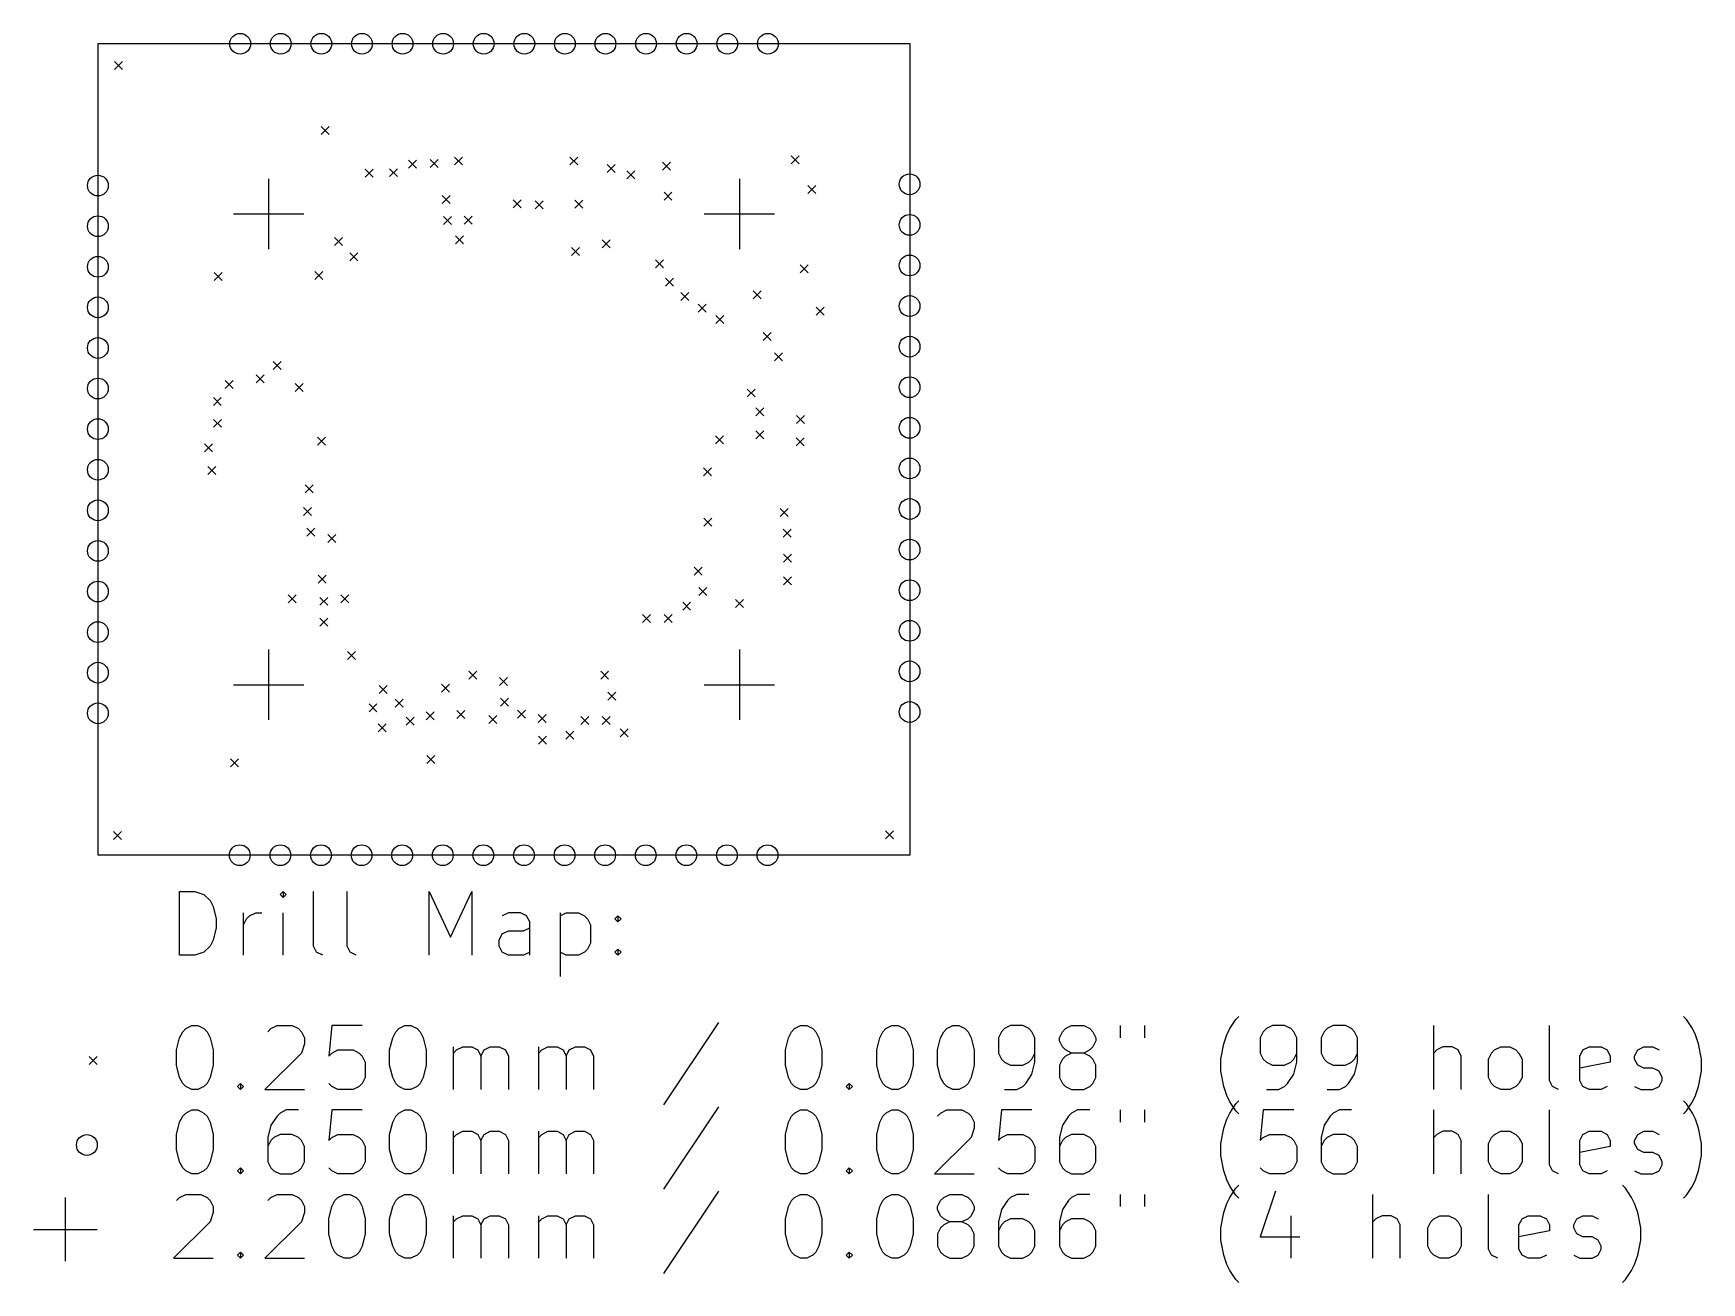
# Model space of a CAD drawing. Extents: x 4.76 to 6.82, y -4.71 to -3.17.
import ezdxf

# ---------------------------------------------------------------- set-up
doc = ezdxf.new("R2010")
doc.units = 0
doc.header["$MEASUREMENT"] = 0
doc.layers.add('BLACK', color=7, linetype='CONTINUOUS')

msp = doc.modelspace()

# ---------------------------------------------------------------- linework, layer by layer
at = {"layer": 'BLACK', "linetype": 'CONTINUOUS'}
for p, q in [((4.84, -4.18), (4.84, -3.18)), ((4.84, -3.18), (5.84, -3.18)), ((5.84, -3.18), (5.84, -4.18)), ((4.86025, -3.20238), (4.87009, -3.21222)), ((4.87009, -3.20238), (4.86025, -3.21222)), ((5.11489, -3.28226), (5.12473, -3.2921)), ((5.12473, -3.28226), (5.11489, -3.2921)), ((5.22227, -3.32389), (5.23211, -3.33373)), ((5.23211, -3.32389), (5.22227, -3.33373)), ((5.24908, -3.32308), (5.25892, -3.33292)), ((5.25892, -3.32308), (5.24908, -3.33292)), ((5.27908, -3.3199), (5.28892, -3.32974)), ((5.28892, -3.3199), (5.27908, -3.32974)), ((5.42108, -3.3199), (5.43092, -3.32974)), ((5.43092, -3.3199), (5.42108, -3.32974)), ((5.53529, -3.32625), (5.54513, -3.33609)), ((5.54513, -3.32625), (5.53529, -3.33609)), ((5.69377, -3.31839), (5.70361, -3.32823)), ((5.70361, -3.31839), (5.69377, -3.32823)), ((5.05, -3.34669), (5.05, -3.43331)), ((5.16908, -3.33508), (5.17892, -3.34492)), ((5.17892, -3.33508), (5.16908, -3.34492)), ((5.19879, -3.33426), (5.20864, -3.3441)), ((5.20864, -3.33426), (5.19879, -3.3441)), ((5.46708, -3.32908), (5.47692, -3.33892)), ((5.47692, -3.32908), (5.46708, -3.33892)), ((5.49146, -3.33709), (5.5013, -3.34693)), ((5.5013, -3.33709), (5.49146, -3.34693)), ((5.63, -3.34669), (5.63, -3.43331)), ((5.26389, -3.36739), (5.27373, -3.37724)), ((5.27373, -3.36739), (5.26389, -3.37724)), ((5.53708, -3.36308), (5.54692, -3.37292)), ((5.54692, -3.36308), (5.53708, -3.37292)), ((5.71426, -3.35508), (5.7241, -3.36492)), ((5.7241, -3.35508), (5.71426, -3.36492)), ((5.00669, -3.39), (5.09331, -3.39)), ((5.35139, -3.37277), (5.36123, -3.38261)), ((5.36123, -3.37277), (5.35139, -3.38261)), ((5.37841, -3.37379), (5.38825, -3.38363)), ((5.38825, -3.37379), (5.37841, -3.38363)), ((5.42708, -3.37308), (5.43692, -3.38292)), ((5.43692, -3.37308), (5.42708, -3.38292)), ((5.58669, -3.39), (5.67331, -3.39)), ((5.26544, -3.39301), (5.27528, -3.40286)), ((5.27528, -3.39301), (5.26544, -3.40286)), ((5.2911, -3.39294), (5.30094, -3.40278)), ((5.30094, -3.39294), (5.2911, -3.40278)), ((5.13108, -3.41908), (5.14092, -3.42892)), ((5.14092, -3.41908), (5.13108, -3.42892)), ((5.2804, -3.41708), (5.29024, -3.42692)), ((5.29024, -3.41708), (5.2804, -3.42692)), ((5.42314, -3.43118), (5.43298, -3.44102)), ((5.43298, -3.43118), (5.42314, -3.44102)), ((5.46108, -3.4219), (5.47092, -3.43174)), ((5.47092, -3.4219), (5.46108, -3.43174)), ((5.15028, -3.43795), (5.16012, -3.44779)), ((5.16012, -3.43795), (5.15028, -3.44779)), ((5.52679, -3.44655), (5.53663, -3.45639)), ((5.53663, -3.44655), (5.52679, -3.45639)), ((4.98308, -3.46224), (4.99292, -3.47208)), ((4.99292, -3.46224), (4.98308, -3.47208)), ((5.10708, -3.46108), (5.11692, -3.47092)), ((5.11692, -3.46108), (5.10708, -3.47092)), ((5.53908, -3.46908), (5.54892, -3.47892)), ((5.54892, -3.46908), (5.53908, -3.47892)), ((5.70477, -3.45277), (5.71461, -3.46261)), ((5.71461, -3.45277), (5.70477, -3.46261)), ((5.55772, -3.48684), (5.56757, -3.49668)), ((5.56757, -3.48684), (5.55772, -3.49668)), ((5.64677, -3.48477), (5.65661, -3.49461)), ((5.65661, -3.48477), (5.64677, -3.49461)), ((5.57908, -3.50108), (5.58892, -3.51092)), ((5.58892, -3.50108), (5.57908, -3.51092)), ((5.72456, -3.50498), (5.7344, -3.51483)), ((5.7344, -3.50498), (5.72456, -3.51483)), ((5.60108, -3.51508), (5.61092, -3.52492)), ((5.61092, -3.51508), (5.60108, -3.52492)), ((5.65908, -3.53608), (5.66892, -3.54592)), ((5.66892, -3.53608), (5.65908, -3.54592)), ((5.05577, -3.57177), (5.06561, -3.58161)), ((5.06561, -3.57177), (5.05577, -3.58161)), ((5.67308, -3.56108), (5.68292, -3.57092)), ((5.68292, -3.56108), (5.67308, -3.57092)), ((4.99667, -3.59523), (5.00651, -3.60507)), ((5.00651, -3.59523), (4.99667, -3.60507)), ((5.0349, -3.58808), (5.04474, -3.59792)), ((5.04474, -3.58808), (5.0349, -3.59792)), ((4.98197, -3.61626), (4.99181, -3.62611)), ((4.99181, -3.61626), (4.98197, -3.62611)), ((5.08277, -3.59877), (5.09261, -3.60861)), ((5.09261, -3.59877), (5.08277, -3.60861)), ((5.63953, -3.60567), (5.64937, -3.61551)), ((5.64937, -3.60567), (5.63953, -3.61551)), ((5.65014, -3.62904), (5.65998, -3.63888)), ((5.65998, -3.62904), (5.65014, -3.63888)), ((4.98212, -3.64304), (4.99196, -3.65288)), ((4.99196, -3.64304), (4.98212, -3.65288)), ((5.65014, -3.65708), (5.65998, -3.66692)), ((5.65998, -3.65708), (5.65014, -3.66692)), ((5.70044, -3.63848), (5.71028, -3.64832)), ((5.71028, -3.63848), (5.70044, -3.64832)), ((4.97108, -3.67308), (4.98092, -3.68292)), ((4.98092, -3.67308), (4.97108, -3.68292)), ((5.11027, -3.66508), (5.12012, -3.67492)), ((5.12012, -3.66508), (5.11027, -3.67492)), ((5.60051, -3.66337), (5.61036, -3.67322)), ((5.61036, -3.66337), (5.60051, -3.67322)), ((5.69977, -3.66577), (5.70961, -3.67561)), ((5.70961, -3.66577), (5.69977, -3.67561)), ((4.97508, -3.70108), (4.98492, -3.71092)), ((4.98492, -3.70108), (4.97508, -3.71092)), ((5.58586, -3.70274), (5.59571, -3.71259)), ((5.59571, -3.70274), (5.58586, -3.71259)), ((5.09508, -3.72378), (5.10492, -3.73362)), ((5.10492, -3.72378), (5.09508, -3.73362)), ((5.09286, -3.75176), (5.1027, -3.7616)), ((5.1027, -3.75176), (5.09286, -3.7616)), ((5.68035, -3.75297), (5.69019, -3.76281)), ((5.69019, -3.75297), (5.68035, -3.76281)), ((5.09708, -3.77708), (5.10692, -3.78692)), ((5.10692, -3.77708), (5.09708, -3.78692)), ((5.58608, -3.76495), (5.59592, -3.77479)), ((5.59592, -3.76495), (5.58608, -3.77479)), ((5.68375, -3.77841), (5.69359, -3.78825)), ((5.69359, -3.77841), (5.68375, -3.78825)), ((5.12308, -3.78508), (5.13292, -3.79492)), ((5.13292, -3.78508), (5.12308, -3.79492)), ((5.68426, -3.80908), (5.6941, -3.81892)), ((5.6941, -3.80908), (5.68426, -3.81892)), ((5.11108, -3.83508), (5.12092, -3.84492)), ((5.12092, -3.83508), (5.11108, -3.84492)), ((5.57413, -3.82511), (5.58398, -3.83495)), ((5.58398, -3.82511), (5.57413, -3.83495)), ((5.68426, -3.83708), (5.6941, -3.84692)), ((5.6941, -3.83708), (5.68426, -3.84692)), ((5.07426, -3.85908), (5.0841, -3.86892)), ((5.0841, -3.85908), (5.07426, -3.86892)), ((5.11305, -3.86229), (5.12289, -3.87213)), ((5.12289, -3.86229), (5.11305, -3.87213)), ((5.13908, -3.85908), (5.14892, -3.86892)), ((5.14892, -3.85908), (5.13908, -3.86892)), ((5.58008, -3.85008), (5.58992, -3.85992)), ((5.58992, -3.85008), (5.58008, -3.85992)), ((5.51065, -3.88327), (5.52049, -3.89311)), ((5.52049, -3.88327), (5.51065, -3.89311)), ((5.53727, -3.88327), (5.54711, -3.89311)), ((5.54711, -3.88327), (5.53727, -3.89311)), ((5.56008, -3.86808), (5.56992, -3.87792)), ((5.56992, -3.86808), (5.56008, -3.87792)), ((5.62508, -3.86508), (5.63492, -3.87492)), ((5.63492, -3.86508), (5.62508, -3.87492)), ((5.11333, -3.88795), (5.12317, -3.89779)), ((5.12317, -3.88795), (5.11333, -3.89779)), ((5.05, -3.92669), (5.05, -4.01331)), ((5.14708, -3.9289), (5.15692, -3.93874)), ((5.15692, -3.9289), (5.14708, -3.93874)), ((5.63, -3.92669), (5.63, -4.01331)), ((5.29684, -3.95307), (5.30668, -3.96291)), ((5.30668, -3.95307), (5.29684, -3.96291)), ((5.33448, -3.96095), (5.34432, -3.9708)), ((5.34432, -3.96095), (5.33448, -3.9708)), ((5.45908, -3.95308), (5.46892, -3.96292)), ((5.46892, -3.95308), (5.45908, -3.96292)), ((5.00669, -3.97), (5.09331, -3.97)), ((5.18608, -3.97108), (5.19592, -3.98092)), ((5.19592, -3.97108), (5.18608, -3.98092)), ((5.26303, -3.96908), (5.27287, -3.97892)), ((5.27287, -3.96908), (5.26303, -3.97892)), ((5.46808, -3.97908), (5.47792, -3.98892)), ((5.47792, -3.97908), (5.46808, -3.98892)), ((5.58669, -3.97), (5.67331, -3.97)), ((5.17371, -3.99357), (5.18355, -4.00341)), ((5.18355, -3.99357), (5.17371, -4.00341)), ((5.20612, -3.9879), (5.21596, -3.99774)), ((5.21596, -3.9879), (5.20612, -3.99774)), ((5.2442, -4.00338), (5.25404, -4.01322)), ((5.25404, -4.00338), (5.2442, -4.01322)), ((5.28185, -4.00166), (5.29169, -4.01151)), ((5.29169, -4.00166), (5.28185, -4.01151)), ((5.3356, -3.98659), (5.34544, -3.99644)), ((5.34544, -3.98659), (5.3356, -3.99644)), ((5.35665, -4.00128), (5.36649, -4.01112)), ((5.36649, -4.00128), (5.35665, -4.01112)), ((5.38226, -4.00655), (5.3921, -4.01639)), ((5.3921, -4.00655), (5.38226, -4.01639)), ((5.18508, -4.01826), (5.19492, -4.0281)), ((5.19492, -4.01826), (5.18508, -4.0281)), ((5.21937, -4.00988), (5.22922, -4.01972)), ((5.22922, -4.00988), (5.21937, -4.01972)), ((5.3215, -4.00804), (5.33134, -4.01788)), ((5.33134, -4.00804), (5.3215, -4.01788)), ((5.41631, -4.02723), (5.42615, -4.03707)), ((5.42615, -4.02723), (5.41631, -4.03707)), ((5.43446, -4.00908), (5.4443, -4.01892)), ((5.4443, -4.00908), (5.43446, -4.01892)), ((5.46108, -4.00908), (5.47092, -4.01892)), ((5.47092, -4.00908), (5.46108, -4.01892)), ((5.48308, -4.02408), (5.49292, -4.03392)), ((5.49292, -4.02408), (5.48308, -4.03392)), ((5.38246, -4.03326), (5.3923, -4.0431)), ((5.3923, -4.03326), (5.38246, -4.0431)), ((5.00308, -4.06108), (5.01292, -4.07092)), ((5.01292, -4.06108), (5.00308, -4.07092)), ((5.24508, -4.05708), (5.25492, -4.06692)), ((5.25492, -4.05708), (5.24508, -4.06692)), ((4.85886, -4.15059), (4.8687, -4.16043)), ((4.8687, -4.15059), (4.85886, -4.16043)), ((5.81004, -4.1498), (5.81988, -4.15965)), ((5.81988, -4.1498), (5.81004, -4.15965)), ((5.84, -4.18), (4.84, -4.18)), ((4.94044, -4.30322), (4.94044, -4.22448)), ((4.94044, -4.22448), (4.95919, -4.22448)), ((4.95919, -4.22448), (4.97044, -4.22823)), ((4.97044, -4.22823), (4.97794, -4.23573)), ((5.06792, -4.22448), (5.06418, -4.22823)), ((5.06418, -4.22823), (5.06792, -4.23198)), ((5.07167, -4.22823), (5.06792, -4.22448)), ((5.06792, -4.22448), (5.06792, -4.23198)), ((5.06792, -4.23198), (5.07167, -4.22823)), ((5.10542, -4.29197), (5.10542, -4.22448)), ((5.14666, -4.29197), (5.14666, -4.22448)), ((5.2479, -4.30322), (5.2479, -4.22448)), ((5.2479, -4.22448), (5.27415, -4.28072)), ((5.27415, -4.28072), (5.3004, -4.22448)), ((5.3004, -4.22448), (5.3004, -4.30322)), ((4.97794, -4.23573), (4.98169, -4.24323)), ((4.98169, -4.24323), (4.98543, -4.25822)), ((5.01918, -4.30322), (5.01918, -4.25073)), ((5.02668, -4.25448), (5.03418, -4.25073)), ((5.03418, -4.25073), (5.04168, -4.25073)), ((5.06792, -4.30322), (5.06792, -4.25073)), ((5.34539, -4.25073), (5.33789, -4.25448)), ((5.36039, -4.25073), (5.34539, -4.25073)), ((5.36789, -4.25448), (5.36039, -4.25073)), ((5.40913, -4.25073), (5.40913, -4.32947)), ((5.40913, -4.25448), (5.41663, -4.25073)), ((5.41663, -4.25073), (5.43163, -4.25073)), ((5.43163, -4.25073), (5.43913, -4.25448)), ((4.98543, -4.26947), (4.98169, -4.28447)), ((4.98543, -4.25822), (4.98543, -4.26947)), ((5.01918, -4.26572), (5.02293, -4.25822)), ((5.02293, -4.25822), (5.02668, -4.25448)), ((5.33789, -4.27697), (5.34539, -4.27322)), ((5.34539, -4.27322), (5.36414, -4.27322)), ((5.36414, -4.27322), (5.37164, -4.26947)), ((5.37164, -4.26197), (5.36789, -4.25448)), ((5.37164, -4.30322), (5.37164, -4.26197)), ((5.43913, -4.25448), (5.44288, -4.25822)), ((5.44288, -4.25822), (5.44663, -4.26572)), ((5.44663, -4.26572), (5.44663, -4.28822)), ((5.47662, -4.25822), (5.48037, -4.25448)), ((5.48037, -4.26197), (5.47662, -4.25822)), ((5.48037, -4.25448), (5.48412, -4.25822)), ((5.48037, -4.25448), (5.48037, -4.26197)), ((5.48412, -4.25822), (5.48037, -4.26197)), ((4.97794, -4.29197), (4.97044, -4.29947)), ((4.98169, -4.28447), (4.97794, -4.29197)), ((5.10917, -4.29947), (5.10542, -4.29197)), ((5.15041, -4.29947), (5.14666, -4.29197)), ((5.33414, -4.28447), (5.33789, -4.27697)), ((5.33414, -4.29197), (5.33414, -4.28447)), ((5.33789, -4.29947), (5.33414, -4.29197)), ((5.44663, -4.28822), (5.44288, -4.29572)), ((4.95919, -4.30322), (4.94044, -4.30322)), ((4.97044, -4.29947), (4.95919, -4.30322)), ((5.11667, -4.30322), (5.10917, -4.29947)), ((5.15791, -4.30322), (5.15041, -4.29947)), ((5.34539, -4.30322), (5.33789, -4.29947)), ((5.36414, -4.30322), (5.34539, -4.30322)), ((5.37164, -4.29947), (5.36414, -4.30322)), ((5.41663, -4.30322), (5.40913, -4.29947)), ((5.43163, -4.30322), (5.41663, -4.30322)), ((5.43913, -4.29947), (5.43163, -4.30322)), ((5.44288, -4.29572), (5.43913, -4.29947)), ((5.47662, -4.29947), (5.48037, -4.29572)), ((5.48037, -4.30322), (5.47662, -4.29947)), ((5.48037, -4.29572), (5.48412, -4.29947)), ((5.48037, -4.29572), (5.48037, -4.30322)), ((5.48412, -4.29947), (5.48037, -4.30322)), ((4.94044, -4.40483), (4.94419, -4.39733)), ((4.94419, -4.39733), (4.94794, -4.39358)), ((4.94794, -4.39358), (4.95544, -4.38983)), ((4.95544, -4.38983), (4.96294, -4.38983)), ((4.96294, -4.38983), (4.97044, -4.39358)), ((4.97044, -4.39358), (4.97419, -4.39733)), ((4.97419, -4.39733), (4.97794, -4.40483)), ((5.04918, -4.39733), (5.05293, -4.39358)), ((5.05293, -4.39358), (5.06043, -4.38983)), ((5.06043, -4.38983), (5.07917, -4.38983)), ((5.07917, -4.38983), (5.08667, -4.39358)), ((5.08667, -4.39358), (5.09042, -4.39733)), ((5.09042, -4.39733), (5.09417, -4.40483)), ((5.12792, -4.38983), (5.12417, -4.42733)), ((5.16541, -4.38983), (5.12792, -4.38983)), ((5.20291, -4.40483), (5.20666, -4.39733)), ((5.20666, -4.39733), (5.21041, -4.39358)), ((5.21041, -4.39358), (5.21791, -4.38983)), ((5.21791, -4.38983), (5.2254, -4.38983)), ((5.2254, -4.38983), (5.2329, -4.39358)), ((5.2329, -4.39358), (5.23665, -4.39733)), ((5.23665, -4.39733), (5.2404, -4.40483)), ((5.60411, -4.38608), (5.53662, -4.48732)), ((5.69035, -4.40483), (5.6941, -4.39733)), ((5.6941, -4.39733), (5.69785, -4.39358)), ((5.69785, -4.39358), (5.70534, -4.38983)), ((5.70534, -4.38983), (5.71284, -4.38983)), ((5.71284, -4.38983), (5.72034, -4.39358)), ((5.72034, -4.39358), (5.72409, -4.39733)), ((5.72409, -4.39733), (5.72784, -4.40483)), ((5.80283, -4.40483), (5.80658, -4.39733)), ((5.80658, -4.39733), (5.81033, -4.39358)), ((5.81033, -4.39358), (5.81783, -4.38983)), ((5.81783, -4.38983), (5.82533, -4.38983)), ((5.82533, -4.38983), (5.83283, -4.39358)), ((5.83283, -4.39358), (5.83658, -4.39733)), ((5.83658, -4.39733), (5.84033, -4.40483)), ((5.87782, -4.40483), (5.88157, -4.39733)), ((5.88157, -4.39733), (5.88532, -4.39358)), ((5.88532, -4.39358), (5.89282, -4.38983)), ((5.89282, -4.38983), (5.90032, -4.38983)), ((5.90032, -4.38983), (5.90782, -4.39358)), ((5.90782, -4.39358), (5.91157, -4.39733)), ((5.91157, -4.39733), (5.91532, -4.40483)), ((5.95281, -4.39733), (5.94906, -4.40483)), ((5.95656, -4.39358), (5.95281, -4.39733)), ((5.96406, -4.38983), (5.95656, -4.39358)), ((5.97906, -4.38983), (5.96406, -4.38983)), ((5.98656, -4.39358), (5.97906, -4.38983)), ((5.99031, -4.39733), (5.98656, -4.39358)), ((5.99406, -4.40483), (5.99031, -4.39733)), ((6.02406, -4.40483), (6.0278, -4.39733)), ((6.0278, -4.39733), (6.03155, -4.39358)), ((6.03155, -4.39358), (6.03905, -4.38983)), ((6.03905, -4.38983), (6.05405, -4.38983)), ((6.05405, -4.38983), (6.06155, -4.39358)), ((6.06155, -4.39358), (6.0653, -4.39733)), ((6.0653, -4.39733), (6.06905, -4.40483)), ((6.09905, -4.38983), (6.09905, -4.40483)), ((6.12904, -4.38983), (6.12904, -4.40483)), ((6.23028, -4.40108), (6.23403, -4.39358)), ((6.23403, -4.39358), (6.24153, -4.38233)), ((6.24153, -4.38233), (6.24528, -4.37858)), ((6.27527, -4.39733), (6.27152, -4.40483)), ((6.27902, -4.39358), (6.27527, -4.39733)), ((6.28652, -4.38983), (6.27902, -4.39358)), ((6.30152, -4.38983), (6.28652, -4.38983)), ((6.30902, -4.39358), (6.30152, -4.38983)), ((6.31277, -4.39733), (6.30902, -4.39358)), ((6.31652, -4.40483), (6.31277, -4.39733)), ((6.35026, -4.39733), (6.34651, -4.40483)), ((6.35401, -4.39358), (6.35026, -4.39733)), ((6.36151, -4.38983), (6.35401, -4.39358)), ((6.37651, -4.38983), (6.36151, -4.38983)), ((6.38401, -4.39358), (6.37651, -4.38983)), ((6.38776, -4.39733), (6.38401, -4.39358)), ((6.39151, -4.40483), (6.38776, -4.39733)), ((6.48525, -4.46857), (6.48525, -4.38983)), ((6.62773, -4.45732), (6.62773, -4.38983)), ((6.79646, -4.38233), (6.79271, -4.37858)), ((6.80396, -4.39358), (6.79646, -4.38233)), ((6.80771, -4.40108), (6.80396, -4.39358)), ((4.93669, -4.41983), (4.94044, -4.40483)), ((4.97794, -4.40483), (4.98169, -4.41983)), ((5.09417, -4.41233), (5.09042, -4.42358)), ((5.09417, -4.40483), (5.09417, -4.41233)), ((5.19916, -4.41983), (5.20291, -4.40483)), ((5.2404, -4.40483), (5.24415, -4.41983)), ((5.2779, -4.46857), (5.2779, -4.41608)), ((5.28165, -4.41983), (5.28915, -4.41608)), ((5.28915, -4.41608), (5.3004, -4.41608)), ((5.3004, -4.41608), (5.30789, -4.41983)), ((5.31539, -4.41983), (5.32289, -4.41608)), ((5.32289, -4.41608), (5.33414, -4.41608)), ((5.33414, -4.41608), (5.34164, -4.41983)), ((5.38289, -4.46857), (5.38289, -4.41608)), ((5.38663, -4.41983), (5.39413, -4.41608)), ((5.39413, -4.41608), (5.40538, -4.41608)), ((5.40538, -4.41608), (5.41288, -4.41983)), ((5.42038, -4.41983), (5.42788, -4.41608)), ((5.42788, -4.41608), (5.43913, -4.41608)), ((5.43913, -4.41608), (5.44663, -4.41983)), ((5.6866, -4.41983), (5.69035, -4.40483)), ((5.72784, -4.40483), (5.73159, -4.41983)), ((5.79908, -4.41983), (5.80283, -4.40483)), ((5.84033, -4.40483), (5.84408, -4.41983)), ((5.87407, -4.41983), (5.87782, -4.40483)), ((5.91532, -4.40483), (5.91907, -4.41983)), ((5.94906, -4.40483), (5.94906, -4.42358)), ((5.99406, -4.43483), (5.99406, -4.40483)), ((6.02406, -4.40858), (6.02406, -4.40483)), ((6.0278, -4.41608), (6.02406, -4.40858)), ((6.03155, -4.41983), (6.0278, -4.41608)), ((6.0653, -4.41608), (6.06155, -4.41983)), ((6.06905, -4.40858), (6.0653, -4.41608)), ((6.06905, -4.40483), (6.06905, -4.40858)), ((6.22278, -4.43108), (6.22653, -4.41233)), ((6.22653, -4.41233), (6.23028, -4.40108)), ((6.27152, -4.40483), (6.27152, -4.42358)), ((6.31652, -4.43483), (6.31652, -4.40483)), ((6.34651, -4.40483), (6.34651, -4.42358)), ((6.39151, -4.43483), (6.39151, -4.40483)), ((6.4965, -4.41608), (6.489, -4.41983)), ((6.50774, -4.41608), (6.4965, -4.41608)), ((6.51524, -4.41983), (6.50774, -4.41608)), ((6.56024, -4.41983), (6.56774, -4.41608)), ((6.56774, -4.41608), (6.57899, -4.41608)), ((6.57899, -4.41608), (6.58648, -4.41983)), ((6.66897, -4.41983), (6.67647, -4.41608)), ((6.67647, -4.41608), (6.69147, -4.41608)), ((6.69147, -4.41608), (6.69897, -4.41983)), ((6.73647, -4.41983), (6.74397, -4.41608)), ((6.74397, -4.41608), (6.75521, -4.41608)), ((6.75521, -4.41608), (6.76271, -4.41983)), ((6.81146, -4.41233), (6.80771, -4.40108)), ((6.81521, -4.43108), (6.81146, -4.41233)), ((4.82917, -4.42803), (4.83902, -4.43787)), ((4.83902, -4.42803), (4.82917, -4.43787)), ((4.93669, -4.43858), (4.93669, -4.41983)), ((4.94044, -4.45358), (4.93669, -4.43858)), ((4.98169, -4.43858), (4.97794, -4.45358)), ((4.98169, -4.41983), (4.98169, -4.43858)), ((5.09042, -4.42358), (5.04543, -4.46857)), ((5.12417, -4.42733), (5.12792, -4.42358)), ((5.12792, -4.42358), (5.13542, -4.41983)), ((5.13542, -4.41983), (5.15416, -4.41983)), ((5.15416, -4.41983), (5.16166, -4.42358)), ((5.16166, -4.42358), (5.16541, -4.42733)), ((5.16541, -4.42733), (5.16916, -4.43483)), ((5.16916, -4.43483), (5.16916, -4.45358)), ((5.19916, -4.43858), (5.19916, -4.41983)), ((5.20291, -4.45358), (5.19916, -4.43858)), ((5.24415, -4.43858), (5.2404, -4.45358)), ((5.24415, -4.41983), (5.24415, -4.43858)), ((5.2779, -4.42358), (5.28165, -4.41983)), ((5.30789, -4.41983), (5.31164, -4.42733)), ((5.31164, -4.42733), (5.31539, -4.41983)), ((5.31164, -4.42733), (5.31164, -4.46857)), ((5.34164, -4.41983), (5.34539, -4.42733)), ((5.34539, -4.42733), (5.34539, -4.46857)), ((5.38289, -4.42358), (5.38663, -4.41983)), ((5.41288, -4.41983), (5.41663, -4.42733)), ((5.41663, -4.42733), (5.42038, -4.41983)), ((5.41663, -4.42733), (5.41663, -4.46857)), ((5.44663, -4.41983), (5.45038, -4.42733)), ((5.45038, -4.42733), (5.45038, -4.46857)), ((5.6866, -4.43858), (5.6866, -4.41983)), ((5.69035, -4.45358), (5.6866, -4.43858)), ((5.73159, -4.43858), (5.72784, -4.45358)), ((5.73159, -4.41983), (5.73159, -4.43858)), ((5.79908, -4.43858), (5.79908, -4.41983)), ((5.80283, -4.45358), (5.79908, -4.43858)), ((5.84408, -4.43858), (5.84033, -4.45358)), ((5.84408, -4.41983), (5.84408, -4.43858)), ((5.87407, -4.43858), (5.87407, -4.41983)), ((5.87782, -4.45358), (5.87407, -4.43858)), ((5.91907, -4.43858), (5.91532, -4.45358)), ((5.91907, -4.41983), (5.91907, -4.43858)), ((5.94906, -4.42358), (5.95281, -4.43108)), ((5.95281, -4.43108), (5.95656, -4.43483)), ((5.95656, -4.43483), (5.96406, -4.43858)), ((5.96406, -4.43858), (5.97906, -4.43858)), ((5.97906, -4.43858), (5.98656, -4.43483)), ((5.98656, -4.43483), (5.99031, -4.43108)), ((5.99031, -4.43108), (5.99406, -4.42358)), ((5.99031, -4.44983), (5.99406, -4.43483)), ((6.0278, -4.43108), (6.02406, -4.43858)), ((6.02406, -4.43858), (6.02406, -4.45358)), ((6.03155, -4.42733), (6.0278, -4.43108)), ((6.03905, -4.42358), (6.03155, -4.41983)), ((6.03905, -4.42358), (6.03155, -4.42733)), ((6.05405, -4.42358), (6.03905, -4.42358)), ((6.06155, -4.41983), (6.05405, -4.42358)), ((6.06155, -4.42733), (6.05405, -4.42358)), ((6.0653, -4.43108), (6.06155, -4.42733)), ((6.06905, -4.43858), (6.0653, -4.43108)), ((6.06905, -4.45358), (6.06905, -4.43858)), ((6.22278, -4.44608), (6.22278, -4.43108)), ((6.27152, -4.42358), (6.27527, -4.43108)), ((6.27527, -4.43108), (6.27902, -4.43483)), ((6.27902, -4.43483), (6.28652, -4.43858)), ((6.28652, -4.43858), (6.30152, -4.43858)), ((6.30152, -4.43858), (6.30902, -4.43483)), ((6.30902, -4.43483), (6.31277, -4.43108)), ((6.31277, -4.43108), (6.31652, -4.42358)), ((6.31277, -4.44983), (6.31652, -4.43483)), ((6.34651, -4.42358), (6.35026, -4.43108)), ((6.35026, -4.43108), (6.35401, -4.43483)), ((6.35401, -4.43483), (6.36151, -4.43858)), ((6.36151, -4.43858), (6.37651, -4.43858)), ((6.37651, -4.43858), (6.38401, -4.43483)), ((6.38401, -4.43483), (6.38776, -4.43108)), ((6.38776, -4.43108), (6.39151, -4.42358)), ((6.38776, -4.44983), (6.39151, -4.43483)), ((6.489, -4.41983), (6.48525, -4.42358)), ((6.51899, -4.42733), (6.51524, -4.41983)), ((6.51899, -4.46857), (6.51899, -4.42733)), ((6.55274, -4.43108), (6.55649, -4.42358)), ((6.55274, -4.45358), (6.55274, -4.43108)), ((6.55649, -4.42358), (6.56024, -4.41983)), ((6.58648, -4.41983), (6.59023, -4.42358)), ((6.59023, -4.42358), (6.59398, -4.43108)), ((6.59398, -4.43108), (6.59398, -4.45358)), ((6.66522, -4.42733), (6.66897, -4.41983)), ((6.66522, -4.45732), (6.66522, -4.42733)), ((6.70272, -4.43483), (6.66522, -4.44233)), ((6.69897, -4.41983), (6.70272, -4.42733)), ((6.70272, -4.42733), (6.70272, -4.43483)), ((6.73272, -4.42733), (6.73647, -4.41983)), ((6.73272, -4.43108), (6.73272, -4.42733)), ((6.73647, -4.43858), (6.73272, -4.43108)), ((6.74397, -4.44233), (6.73647, -4.43858)), ((6.81521, -4.44608), (6.81521, -4.43108)), ((4.94419, -4.46107), (4.94044, -4.45358)), ((4.97794, -4.45358), (4.97419, -4.46107)), ((5.16916, -4.45358), (5.16541, -4.46107)), ((5.20666, -4.46107), (5.20291, -4.45358)), ((5.2404, -4.45358), (5.23665, -4.46107)), ((5.6941, -4.46107), (5.69035, -4.45358)), ((5.72784, -4.45358), (5.72409, -4.46107)), ((5.80658, -4.46107), (5.80283, -4.45358)), ((5.84033, -4.45358), (5.83658, -4.46107)), ((5.88157, -4.46107), (5.87782, -4.45358)), ((5.91532, -4.45358), (5.91157, -4.46107)), ((5.98281, -4.46107), (5.99031, -4.44983)), ((6.02406, -4.45358), (6.0278, -4.46107)), ((6.0653, -4.46107), (6.06905, -4.45358)), ((6.22653, -4.46482), (6.22278, -4.44608)), ((6.30527, -4.46107), (6.31277, -4.44983)), ((6.38026, -4.46107), (6.38776, -4.44983)), ((6.55649, -4.46107), (6.55274, -4.45358)), ((6.59398, -4.45358), (6.59023, -4.46107)), ((6.63148, -4.46482), (6.62773, -4.45732)), ((6.66897, -4.46482), (6.66522, -4.45732)), ((6.75521, -4.44233), (6.74397, -4.44233)), ((6.76271, -4.44608), (6.75521, -4.44233)), ((6.76646, -4.45358), (6.76271, -4.44608)), ((6.76271, -4.46482), (6.76646, -4.45732)), ((6.76646, -4.45732), (6.76646, -4.45358)), ((6.81146, -4.46482), (6.81521, -4.44608)), ((4.94794, -4.46482), (4.94419, -4.46107)), ((4.95544, -4.46857), (4.94794, -4.46482)), ((4.96294, -4.46857), (4.95544, -4.46857)), ((4.97044, -4.46482), (4.96294, -4.46857)), ((4.97419, -4.46107), (4.97044, -4.46482)), ((5.01168, -4.46482), (5.01543, -4.46107)), ((5.01543, -4.46857), (5.01168, -4.46482)), ((5.01543, -4.46107), (5.01918, -4.46482)), ((5.01543, -4.46107), (5.01543, -4.46857)), ((5.01918, -4.46482), (5.01543, -4.46857)), ((5.04543, -4.46857), (5.09417, -4.46857)), ((5.12792, -4.46482), (5.12417, -4.46107)), ((5.13542, -4.46857), (5.12792, -4.46482)), ((5.15416, -4.46857), (5.13542, -4.46857)), ((5.16166, -4.46482), (5.15416, -4.46857)), ((5.16541, -4.46107), (5.16166, -4.46482)), ((5.21041, -4.46482), (5.20666, -4.46107)), ((5.21791, -4.46857), (5.21041, -4.46482)), ((5.2254, -4.46857), (5.21791, -4.46857)), ((5.2329, -4.46482), (5.2254, -4.46857)), ((5.23665, -4.46107), (5.2329, -4.46482)), ((5.69785, -4.46482), (5.6941, -4.46107)), ((5.70534, -4.46857), (5.69785, -4.46482)), ((5.71284, -4.46857), (5.70534, -4.46857)), ((5.72034, -4.46482), (5.71284, -4.46857)), ((5.72409, -4.46107), (5.72034, -4.46482)), ((5.76159, -4.46482), (5.76534, -4.46107)), ((5.76534, -4.46857), (5.76159, -4.46482)), ((5.76534, -4.46107), (5.76909, -4.46482)), ((5.76534, -4.46107), (5.76534, -4.46857)), ((5.76909, -4.46482), (5.76534, -4.46857)), ((5.81033, -4.46482), (5.80658, -4.46107)), ((5.81783, -4.46857), (5.81033, -4.46482)), ((5.82533, -4.46857), (5.81783, -4.46857)), ((5.83283, -4.46482), (5.82533, -4.46857)), ((5.83658, -4.46107), (5.83283, -4.46482)), ((5.88532, -4.46482), (5.88157, -4.46107)), ((5.89282, -4.46857), (5.88532, -4.46482)), ((5.90032, -4.46857), (5.89282, -4.46857)), ((5.90782, -4.46482), (5.90032, -4.46857)), ((5.91157, -4.46107), (5.90782, -4.46482)), ((5.95656, -4.46857), (5.97156, -4.46857)), ((5.97156, -4.46857), (5.97906, -4.46482)), ((5.97906, -4.46482), (5.98281, -4.46107)), ((6.0278, -4.46107), (6.03155, -4.46482)), ((6.03155, -4.46482), (6.03905, -4.46857)), ((6.03905, -4.46857), (6.05405, -4.46857)), ((6.05405, -4.46857), (6.06155, -4.46482)), ((6.06155, -4.46482), (6.0653, -4.46107)), ((6.23028, -4.47607), (6.22653, -4.46482)), ((6.23403, -4.48357), (6.23028, -4.47607)), ((6.27902, -4.46857), (6.29402, -4.46857)), ((6.29402, -4.46857), (6.30152, -4.46482)), ((6.30152, -4.46482), (6.30527, -4.46107)), ((6.35401, -4.46857), (6.36901, -4.46857)), ((6.36901, -4.46857), (6.37651, -4.46482)), ((6.37651, -4.46482), (6.38026, -4.46107)), ((6.56024, -4.46482), (6.55649, -4.46107)), ((6.56774, -4.46857), (6.56024, -4.46482)), ((6.57899, -4.46857), (6.56774, -4.46857)), ((6.58648, -4.46482), (6.57899, -4.46857)), ((6.59023, -4.46107), (6.58648, -4.46482)), ((6.63898, -4.46857), (6.63148, -4.46482)), ((6.67647, -4.46857), (6.66897, -4.46482)), ((6.69147, -4.46857), (6.67647, -4.46857)), ((6.69897, -4.46482), (6.69147, -4.46857)), ((6.73272, -4.46482), (6.74022, -4.46857)), ((6.74022, -4.46857), (6.75521, -4.46857)), ((6.75521, -4.46857), (6.76271, -4.46482)), ((6.80396, -4.48357), (6.80771, -4.47607)), ((6.80771, -4.47607), (6.81146, -4.46482)), ((4.94419, -4.50127), (4.94794, -4.49752)), ((4.94794, -4.49752), (4.95544, -4.49377)), ((4.95544, -4.49377), (4.96294, -4.49377)), ((4.96294, -4.49377), (4.97044, -4.49752)), ((4.97044, -4.49752), (4.97419, -4.50127)), ((5.06418, -4.49752), (5.06043, -4.50127)), ((5.07167, -4.49377), (5.06418, -4.49752)), ((5.08667, -4.49377), (5.07167, -4.49377)), ((5.12792, -4.49377), (5.12417, -4.53127)), ((5.16541, -4.49377), (5.12792, -4.49377)), ((5.20666, -4.50127), (5.21041, -4.49752)), ((5.21041, -4.49752), (5.21791, -4.49377)), ((5.21791, -4.49377), (5.2254, -4.49377)), ((5.2254, -4.49377), (5.2329, -4.49752)), ((5.2329, -4.49752), (5.23665, -4.50127)), ((5.60411, -4.49002), (5.53662, -4.59126)), ((5.6941, -4.50127), (5.69785, -4.49752)), ((5.69785, -4.49752), (5.70534, -4.49377)), ((5.70534, -4.49377), (5.71284, -4.49377)), ((5.71284, -4.49377), (5.72034, -4.49752)), ((5.72034, -4.49752), (5.72409, -4.50127)), ((5.80658, -4.50127), (5.81033, -4.49752)), ((5.81033, -4.49752), (5.81783, -4.49377)), ((5.81783, -4.49377), (5.82533, -4.49377)), ((5.82533, -4.49377), (5.83283, -4.49752)), ((5.83283, -4.49752), (5.83658, -4.50127)), ((5.87407, -4.50127), (5.87782, -4.49752)), ((5.87782, -4.49752), (5.88532, -4.49377)), ((5.88532, -4.49377), (5.90407, -4.49377)), ((5.90407, -4.49377), (5.91157, -4.49752)), ((5.91157, -4.49752), (5.91532, -4.50127)), ((5.95281, -4.49377), (5.94906, -4.53127)), ((5.99031, -4.49377), (5.95281, -4.49377)), ((6.03905, -4.49752), (6.0353, -4.50127)), ((6.04655, -4.49377), (6.03905, -4.49752)), ((6.06155, -4.49377), (6.04655, -4.49377)), ((6.09905, -4.49377), (6.09905, -4.50877)), ((6.12904, -4.49377), (6.12904, -4.50877)), ((6.23028, -4.50502), (6.23403, -4.49752)), ((6.24153, -4.49482), (6.23403, -4.48357)), ((6.23403, -4.49752), (6.24153, -4.48627)), ((6.24153, -4.48627), (6.24528, -4.48252)), ((6.24528, -4.49857), (6.24153, -4.49482)), ((6.27527, -4.49377), (6.27152, -4.53127)), ((6.31277, -4.49377), (6.27527, -4.49377)), ((6.36151, -4.49752), (6.35776, -4.50127)), ((6.36901, -4.49377), (6.36151, -4.49752)), ((6.38401, -4.49377), (6.36901, -4.49377)), ((6.48525, -4.57251), (6.48525, -4.49377)), ((6.62773, -4.56126), (6.62773, -4.49377)), ((6.79646, -4.48627), (6.79271, -4.48252)), ((6.79271, -4.49857), (6.79646, -4.49482)), ((6.79646, -4.49482), (6.80396, -4.48357)), ((6.80396, -4.49752), (6.79646, -4.48627)), ((6.80771, -4.50502), (6.80396, -4.49752)), ((4.93669, -4.52377), (4.94044, -4.50877)), ((4.94044, -4.50877), (4.94419, -4.50127)), ((4.97419, -4.50127), (4.97794, -4.50877)), ((4.97794, -4.50877), (4.98169, -4.52377)), ((5.05293, -4.51252), (5.04918, -4.52752)), ((5.06043, -4.50127), (5.05293, -4.51252)), ((5.19916, -4.52377), (5.20291, -4.50877)), ((5.20291, -4.50877), (5.20666, -4.50127)), ((5.23665, -4.50127), (5.2404, -4.50877)), ((5.2404, -4.50877), (5.24415, -4.52377)), ((5.2779, -4.57251), (5.2779, -4.52002)), ((5.28165, -4.52377), (5.28915, -4.52002)), ((5.28915, -4.52002), (5.3004, -4.52002)), ((5.3004, -4.52002), (5.30789, -4.52377)), ((5.31539, -4.52377), (5.32289, -4.52002)), ((5.32289, -4.52002), (5.33414, -4.52002)), ((5.33414, -4.52002), (5.34164, -4.52377)), ((5.38289, -4.57251), (5.38289, -4.52002)), ((5.38663, -4.52377), (5.39413, -4.52002)), ((5.39413, -4.52002), (5.40538, -4.52002)), ((5.40538, -4.52002), (5.41288, -4.52377)), ((5.42038, -4.52377), (5.42788, -4.52002)), ((5.42788, -4.52002), (5.43913, -4.52002)), ((5.43913, -4.52002), (5.44663, -4.52377)), ((5.6866, -4.52377), (5.69035, -4.50877)), ((5.69035, -4.50877), (5.6941, -4.50127)), ((5.72409, -4.50127), (5.72784, -4.50877)), ((5.72784, -4.50877), (5.73159, -4.52377)), ((5.79908, -4.52377), (5.80283, -4.50877)), ((5.80283, -4.50877), (5.80658, -4.50127)), ((5.83658, -4.50127), (5.84033, -4.50877)), ((5.84033, -4.50877), (5.84408, -4.52377)), ((5.91532, -4.50127), (5.91907, -4.50877)), ((5.91907, -4.51627), (5.91532, -4.52752)), ((5.91907, -4.50877), (5.91907, -4.51627)), ((6.0278, -4.51252), (6.02406, -4.52752)), ((6.0353, -4.50127), (6.0278, -4.51252)), ((6.22278, -4.53501), (6.22653, -4.51627)), ((6.22653, -4.51627), (6.23028, -4.50502)), ((6.35026, -4.51252), (6.34651, -4.52752)), ((6.35776, -4.50127), (6.35026, -4.51252)), ((6.4965, -4.52002), (6.489, -4.52377)), ((6.50774, -4.52002), (6.4965, -4.52002)), ((6.51524, -4.52377), (6.50774, -4.52002)), ((6.56024, -4.52377), (6.56774, -4.52002)), ((6.56774, -4.52002), (6.57899, -4.52002)), ((6.57899, -4.52002), (6.58648, -4.52377)), ((6.66897, -4.52377), (6.67647, -4.52002)), ((6.67647, -4.52002), (6.69147, -4.52002)), ((6.69147, -4.52002), (6.69897, -4.52377)), ((6.73647, -4.52377), (6.74397, -4.52002)), ((6.74397, -4.52002), (6.75521, -4.52002)), ((6.75521, -4.52002), (6.76271, -4.52377)), ((6.81146, -4.51627), (6.80771, -4.50502)), ((6.81521, -4.53501), (6.81146, -4.51627)), ((4.93669, -4.54251), (4.93669, -4.52377)), ((4.98169, -4.52377), (4.98169, -4.54251)), ((5.04918, -4.52752), (5.04918, -4.55751)), ((5.05293, -4.53127), (5.04918, -4.53876)), ((5.05668, -4.52752), (5.05293, -4.53127)), ((5.06418, -4.52377), (5.05668, -4.52752)), ((5.07917, -4.52377), (5.06418, -4.52377)), ((5.08667, -4.52752), (5.07917, -4.52377)), ((5.09042, -4.53127), (5.08667, -4.52752)), ((5.09417, -4.53876), (5.09042, -4.53127)), ((5.09417, -4.55751), (5.09417, -4.53876)), ((5.12417, -4.53127), (5.12792, -4.52752)), ((5.12792, -4.52752), (5.13542, -4.52377)), ((5.13542, -4.52377), (5.15416, -4.52377)), ((5.15416, -4.52377), (5.16166, -4.52752)), ((5.16166, -4.52752), (5.16541, -4.53127)), ((5.16541, -4.53127), (5.16916, -4.53876)), ((5.16916, -4.53876), (5.16916, -4.55751)), ((5.19916, -4.54251), (5.19916, -4.52377)), ((5.24415, -4.52377), (5.24415, -4.54251)), ((5.2779, -4.52752), (5.28165, -4.52377)), ((5.30789, -4.52377), (5.31164, -4.53127)), ((5.31164, -4.53127), (5.31539, -4.52377)), ((5.31164, -4.53127), (5.31164, -4.57251)), ((5.34164, -4.52377), (5.34539, -4.53127)), ((5.34539, -4.53127), (5.34539, -4.57251)), ((5.38289, -4.52752), (5.38663, -4.52377)), ((5.41288, -4.52377), (5.41663, -4.53127)), ((5.41663, -4.53127), (5.42038, -4.52377)), ((5.41663, -4.53127), (5.41663, -4.57251)), ((5.44663, -4.52377), (5.45038, -4.53127)), ((5.45038, -4.53127), (5.45038, -4.57251)), ((5.6866, -4.54251), (5.6866, -4.52377)), ((5.73159, -4.52377), (5.73159, -4.54251)), ((5.79908, -4.54251), (5.79908, -4.52377)), ((5.84408, -4.52377), (5.84408, -4.54251)), ((5.91532, -4.52752), (5.87032, -4.57251)), ((5.94906, -4.53127), (5.95281, -4.52752)), ((5.95281, -4.52752), (5.96031, -4.52377)), ((5.96031, -4.52377), (5.97906, -4.52377)), ((5.97906, -4.52377), (5.98656, -4.52752)), ((5.98656, -4.52752), (5.99031, -4.53127)), ((5.99031, -4.53127), (5.99406, -4.53876)), ((5.99406, -4.53876), (5.99406, -4.55751)), ((6.02406, -4.52752), (6.02406, -4.55751)), ((6.0278, -4.53127), (6.02406, -4.53876)), ((6.03155, -4.52752), (6.0278, -4.53127)), ((6.03905, -4.52377), (6.03155, -4.52752)), ((6.05405, -4.52377), (6.03905, -4.52377)), ((6.06155, -4.52752), (6.05405, -4.52377)), ((6.0653, -4.53127), (6.06155, -4.52752)), ((6.06905, -4.53876), (6.0653, -4.53127)), ((6.06905, -4.55751), (6.06905, -4.53876)), ((6.22278, -4.55001), (6.22278, -4.53501)), ((6.27152, -4.53127), (6.27527, -4.52752)), ((6.27527, -4.52752), (6.28277, -4.52377)), ((6.28277, -4.52377), (6.30152, -4.52377)), ((6.30152, -4.52377), (6.30902, -4.52752)), ((6.30902, -4.52752), (6.31277, -4.53127)), ((6.31277, -4.53127), (6.31652, -4.53876)), ((6.31652, -4.53876), (6.31652, -4.55751)), ((6.34651, -4.52752), (6.34651, -4.55751)), ((6.35026, -4.53127), (6.34651, -4.53876)), ((6.35401, -4.52752), (6.35026, -4.53127)), ((6.36151, -4.52377), (6.35401, -4.52752)), ((6.37651, -4.52377), (6.36151, -4.52377)), ((6.38401, -4.52752), (6.37651, -4.52377)), ((6.38776, -4.53127), (6.38401, -4.52752)), ((6.39151, -4.53876), (6.38776, -4.53127)), ((6.39151, -4.55751), (6.39151, -4.53876)), ((6.489, -4.52377), (6.48525, -4.52752)), ((6.51899, -4.53127), (6.51524, -4.52377)), ((6.51899, -4.57251), (6.51899, -4.53127)), ((6.55274, -4.53501), (6.55649, -4.52752)), ((6.55274, -4.55751), (6.55274, -4.53501)), ((6.55649, -4.52752), (6.56024, -4.52377)), ((6.58648, -4.52377), (6.59023, -4.52752)), ((6.59023, -4.52752), (6.59398, -4.53501)), ((6.59398, -4.53501), (6.59398, -4.55751)), ((6.66522, -4.53127), (6.66897, -4.52377)), ((6.66522, -4.56126), (6.66522, -4.53127)), ((6.70272, -4.53876), (6.66522, -4.54626)), ((6.69897, -4.52377), (6.70272, -4.53127)), ((6.70272, -4.53127), (6.70272, -4.53876)), ((6.73272, -4.53127), (6.73647, -4.52377)), ((6.73272, -4.53501), (6.73272, -4.53127)), ((6.73647, -4.54251), (6.73272, -4.53501)), ((6.81521, -4.55001), (6.81521, -4.53501)), ((4.94044, -4.55751), (4.93669, -4.54251)), ((4.94419, -4.56501), (4.94044, -4.55751)), ((4.97794, -4.55751), (4.97419, -4.56501)), ((4.98169, -4.54251), (4.97794, -4.55751)), ((5.04918, -4.55751), (5.05293, -4.56501)), ((5.09042, -4.56501), (5.09417, -4.55751)), ((5.16916, -4.55751), (5.16541, -4.56501)), ((5.20291, -4.55751), (5.19916, -4.54251)), ((5.20666, -4.56501), (5.20291, -4.55751)), ((5.2404, -4.55751), (5.23665, -4.56501)), ((5.24415, -4.54251), (5.2404, -4.55751)), ((5.69035, -4.55751), (5.6866, -4.54251)), ((5.6941, -4.56501), (5.69035, -4.55751)), ((5.72784, -4.55751), (5.72409, -4.56501)), ((5.73159, -4.54251), (5.72784, -4.55751)), ((5.80283, -4.55751), (5.79908, -4.54251)), ((5.80658, -4.56501), (5.80283, -4.55751)), ((5.84033, -4.55751), (5.83658, -4.56501)), ((5.84408, -4.54251), (5.84033, -4.55751)), ((5.99406, -4.55751), (5.99031, -4.56501)), ((6.02406, -4.55751), (6.0278, -4.56501)), ((6.0653, -4.56501), (6.06905, -4.55751)), ((6.22653, -4.56876), (6.22278, -4.55001)), ((6.31652, -4.55751), (6.31277, -4.56501)), ((6.34651, -4.55751), (6.35026, -4.56501)), ((6.38776, -4.56501), (6.39151, -4.55751)), ((6.55649, -4.56501), (6.55274, -4.55751)), ((6.59398, -4.55751), (6.59023, -4.56501)), ((6.63148, -4.56876), (6.62773, -4.56126)), ((6.66897, -4.56876), (6.66522, -4.56126)), ((6.74397, -4.54626), (6.73647, -4.54251)), ((6.75521, -4.54626), (6.74397, -4.54626)), ((6.76271, -4.55001), (6.75521, -4.54626)), ((6.76646, -4.55751), (6.76271, -4.55001)), ((6.76271, -4.56876), (6.76646, -4.56126)), ((6.76646, -4.56126), (6.76646, -4.55751)), ((6.81146, -4.56876), (6.81521, -4.55001)), ((4.94794, -4.56876), (4.94419, -4.56501)), ((4.95544, -4.57251), (4.94794, -4.56876)), ((4.96294, -4.57251), (4.95544, -4.57251)), ((4.97044, -4.56876), (4.96294, -4.57251)), ((4.97419, -4.56501), (4.97044, -4.56876)), ((5.01168, -4.56876), (5.01543, -4.56501)), ((5.01543, -4.57251), (5.01168, -4.56876)), ((5.01543, -4.56501), (5.01918, -4.56876)), ((5.01543, -4.56501), (5.01543, -4.57251)), ((5.01918, -4.56876), (5.01543, -4.57251)), ((5.05293, -4.56501), (5.05668, -4.56876)), ((5.05668, -4.56876), (5.06418, -4.57251)), ((5.06418, -4.57251), (5.07917, -4.57251)), ((5.07917, -4.57251), (5.08667, -4.56876)), ((5.08667, -4.56876), (5.09042, -4.56501)), ((5.12792, -4.56876), (5.12417, -4.56501)), ((5.13542, -4.57251), (5.12792, -4.56876)), ((5.15416, -4.57251), (5.13542, -4.57251)), ((5.16166, -4.56876), (5.15416, -4.57251)), ((5.16541, -4.56501), (5.16166, -4.56876)), ((5.21041, -4.56876), (5.20666, -4.56501)), ((5.21791, -4.57251), (5.21041, -4.56876)), ((5.2254, -4.57251), (5.21791, -4.57251)), ((5.2329, -4.56876), (5.2254, -4.57251)), ((5.23665, -4.56501), (5.2329, -4.56876)), ((5.69785, -4.56876), (5.6941, -4.56501)), ((5.70534, -4.57251), (5.69785, -4.56876)), ((5.71284, -4.57251), (5.70534, -4.57251)), ((5.72034, -4.56876), (5.71284, -4.57251)), ((5.72409, -4.56501), (5.72034, -4.56876)), ((5.76159, -4.56876), (5.76534, -4.56501)), ((5.76534, -4.57251), (5.76159, -4.56876)), ((5.76534, -4.56501), (5.76909, -4.56876)), ((5.76534, -4.56501), (5.76534, -4.57251)), ((5.76909, -4.56876), (5.76534, -4.57251)), ((5.81033, -4.56876), (5.80658, -4.56501)), ((5.81783, -4.57251), (5.81033, -4.56876)), ((5.82533, -4.57251), (5.81783, -4.57251)), ((5.83283, -4.56876), (5.82533, -4.57251)), ((5.83658, -4.56501), (5.83283, -4.56876)), ((5.87032, -4.57251), (5.91907, -4.57251)), ((5.95281, -4.56876), (5.94906, -4.56501)), ((5.96031, -4.57251), (5.95281, -4.56876)), ((5.97906, -4.57251), (5.96031, -4.57251)), ((5.98656, -4.56876), (5.97906, -4.57251)), ((5.99031, -4.56501), (5.98656, -4.56876)), ((6.0278, -4.56501), (6.03155, -4.56876)), ((6.03155, -4.56876), (6.03905, -4.57251)), ((6.03905, -4.57251), (6.05405, -4.57251)), ((6.05405, -4.57251), (6.06155, -4.56876)), ((6.06155, -4.56876), (6.0653, -4.56501)), ((6.23028, -4.58001), (6.22653, -4.56876)), ((6.23403, -4.58751), (6.23028, -4.58001)), ((6.27527, -4.56876), (6.27152, -4.56501)), ((6.28277, -4.57251), (6.27527, -4.56876)), ((6.30152, -4.57251), (6.28277, -4.57251)), ((6.30902, -4.56876), (6.30152, -4.57251)), ((6.31277, -4.56501), (6.30902, -4.56876)), ((6.35026, -4.56501), (6.35401, -4.56876)), ((6.35401, -4.56876), (6.36151, -4.57251)), ((6.36151, -4.57251), (6.37651, -4.57251)), ((6.37651, -4.57251), (6.38401, -4.56876)), ((6.38401, -4.56876), (6.38776, -4.56501)), ((6.56024, -4.56876), (6.55649, -4.56501)), ((6.56774, -4.57251), (6.56024, -4.56876)), ((6.57899, -4.57251), (6.56774, -4.57251)), ((6.58648, -4.56876), (6.57899, -4.57251)), ((6.59023, -4.56501), (6.58648, -4.56876)), ((6.63898, -4.57251), (6.63148, -4.56876)), ((6.67647, -4.57251), (6.66897, -4.56876)), ((6.69147, -4.57251), (6.67647, -4.57251)), ((6.69897, -4.56876), (6.69147, -4.57251)), ((6.73272, -4.56876), (6.74022, -4.57251)), ((6.74022, -4.57251), (6.75521, -4.57251)), ((6.75521, -4.57251), (6.76271, -4.56876)), ((6.80396, -4.58751), (6.80771, -4.58001)), ((6.80771, -4.58001), (6.81146, -4.56876)), ((4.79965, -4.60146), (4.79965, -4.6802)), ((4.93669, -4.60521), (4.94044, -4.60146)), ((4.94044, -4.60146), (4.94794, -4.59771)), ((4.94794, -4.59771), (4.96669, -4.59771)), ((4.96669, -4.59771), (4.97419, -4.60146)), ((4.97419, -4.60146), (4.97794, -4.60521)), ((5.04918, -4.60521), (5.05293, -4.60146)), ((5.05293, -4.60146), (5.06043, -4.59771)), ((5.06043, -4.59771), (5.07917, -4.59771)), ((5.07917, -4.59771), (5.08667, -4.60146)), ((5.08667, -4.60146), (5.09042, -4.60521)), ((5.13167, -4.60521), (5.13542, -4.60146)), ((5.13542, -4.60146), (5.14292, -4.59771)), ((5.14292, -4.59771), (5.15041, -4.59771)), ((5.15041, -4.59771), (5.15791, -4.60146)), ((5.15791, -4.60146), (5.16166, -4.60521)), ((5.20666, -4.60521), (5.21041, -4.60146)), ((5.21041, -4.60146), (5.21791, -4.59771)), ((5.21791, -4.59771), (5.2254, -4.59771)), ((5.2254, -4.59771), (5.2329, -4.60146)), ((5.2329, -4.60146), (5.23665, -4.60521)), ((5.60411, -4.59396), (5.53662, -4.69519)), ((5.6941, -4.60521), (5.69785, -4.60146)), ((5.69785, -4.60146), (5.70534, -4.59771)), ((5.70534, -4.59771), (5.71284, -4.59771)), ((5.71284, -4.59771), (5.72034, -4.60146)), ((5.72034, -4.60146), (5.72409, -4.60521)), ((5.80658, -4.60521), (5.81033, -4.60146)), ((5.81033, -4.60146), (5.81783, -4.59771)), ((5.81783, -4.59771), (5.82533, -4.59771)), ((5.82533, -4.59771), (5.83283, -4.60146)), ((5.83283, -4.60146), (5.83658, -4.60521)), ((5.87782, -4.60521), (5.88157, -4.60146)), ((5.88157, -4.60146), (5.88907, -4.59771)), ((5.88907, -4.59771), (5.90407, -4.59771)), ((5.90407, -4.59771), (5.91157, -4.60146)), ((5.91157, -4.60146), (5.91532, -4.60521)), ((5.96406, -4.60146), (5.96031, -4.60521)), ((5.97156, -4.59771), (5.96406, -4.60146)), ((5.98656, -4.59771), (5.97156, -4.59771)), ((6.03905, -4.60146), (6.0353, -4.60521)), ((6.04655, -4.59771), (6.03905, -4.60146)), ((6.06155, -4.59771), (6.04655, -4.59771)), ((6.09905, -4.59771), (6.09905, -4.61271)), ((6.12904, -4.59771), (6.12904, -4.61271)), ((6.23028, -4.60896), (6.23403, -4.60146)), ((6.24153, -4.59876), (6.23403, -4.58751)), ((6.23403, -4.60146), (6.24153, -4.59021)), ((6.24153, -4.59021), (6.24528, -4.58646)), ((6.24528, -4.60251), (6.24153, -4.59876)), ((6.29027, -4.59396), (6.27152, -4.6502)), ((6.41026, -4.67645), (6.41026, -4.59771)), ((6.55274, -4.6652), (6.55274, -4.59771)), ((6.72147, -4.59021), (6.71772, -4.58646)), ((6.72897, -4.60146), (6.72147, -4.59021)), ((6.73272, -4.60896), (6.72897, -4.60146)), ((6.79271, -4.60251), (6.79646, -4.59876)), ((6.79646, -4.59876), (6.80396, -4.58751)), ((4.97794, -4.60521), (4.98169, -4.61271)), ((4.98169, -4.6202), (4.97794, -4.63145)), ((4.98169, -4.61271), (4.98169, -4.6202)), ((5.09042, -4.60521), (5.09417, -4.61271)), ((5.09417, -4.6202), (5.09042, -4.63145)), ((5.09417, -4.61271), (5.09417, -4.6202)), ((5.12417, -4.6277), (5.12792, -4.61271)), ((5.12792, -4.61271), (5.13167, -4.60521)), ((5.16166, -4.60521), (5.16541, -4.61271)), ((5.16541, -4.61271), (5.16916, -4.6277)), ((5.19916, -4.6277), (5.20291, -4.61271)), ((5.20291, -4.61271), (5.20666, -4.60521)), ((5.23665, -4.60521), (5.2404, -4.61271)), ((5.2404, -4.61271), (5.24415, -4.6277)), ((5.6866, -4.6277), (5.69035, -4.61271)), ((5.69035, -4.61271), (5.6941, -4.60521)), ((5.72409, -4.60521), (5.72784, -4.61271)), ((5.72784, -4.61271), (5.73159, -4.6277)), ((5.79908, -4.6277), (5.80283, -4.61271)), ((5.80283, -4.61271), (5.80658, -4.60521)), ((5.83658, -4.60521), (5.84033, -4.61271)), ((5.84033, -4.61271), (5.84408, -4.6277)), ((5.87407, -4.61271), (5.87782, -4.60521)), ((5.87407, -4.61645), (5.87407, -4.61271)), ((5.87782, -4.62395), (5.87407, -4.61645)), ((5.91532, -4.60521), (5.91907, -4.61271)), ((5.91907, -4.61645), (5.91532, -4.62395)), ((5.91907, -4.61271), (5.91907, -4.61645)), ((5.95281, -4.61645), (5.94906, -4.63145)), ((5.96031, -4.60521), (5.95281, -4.61645)), ((6.0278, -4.61645), (6.02406, -4.63145)), ((6.0353, -4.60521), (6.0278, -4.61645)), ((6.22278, -4.63895), (6.22653, -4.6202)), ((6.22653, -4.6202), (6.23028, -4.60896)), ((6.73647, -4.6202), (6.73272, -4.60896)), ((6.74022, -4.63895), (6.73647, -4.6202)), ((4.76028, -4.64083), (4.83902, -4.64083)), ((4.97794, -4.63145), (4.93294, -4.67645)), ((5.09042, -4.63145), (5.04543, -4.67645)), ((5.12417, -4.64645), (5.12417, -4.6277)), ((5.16916, -4.6277), (5.16916, -4.64645)), ((5.19916, -4.64645), (5.19916, -4.6277)), ((5.24415, -4.6277), (5.24415, -4.64645)), ((5.2779, -4.67645), (5.2779, -4.62395)), ((5.2779, -4.63145), (5.28165, -4.6277)), ((5.28165, -4.6277), (5.28915, -4.62395)), ((5.28915, -4.62395), (5.3004, -4.62395)), ((5.3004, -4.62395), (5.30789, -4.6277)), ((5.30789, -4.6277), (5.31164, -4.6352)), ((5.31164, -4.6352), (5.31539, -4.6277)), ((5.31164, -4.6352), (5.31164, -4.67645)), ((5.31539, -4.6277), (5.32289, -4.62395)), ((5.32289, -4.62395), (5.33414, -4.62395)), ((5.33414, -4.62395), (5.34164, -4.6277)), ((5.34164, -4.6277), (5.34539, -4.6352)), ((5.34539, -4.6352), (5.34539, -4.67645)), ((5.38289, -4.67645), (5.38289, -4.62395)), ((5.38289, -4.63145), (5.38663, -4.6277)), ((5.38663, -4.6277), (5.39413, -4.62395)), ((5.39413, -4.62395), (5.40538, -4.62395)), ((5.40538, -4.62395), (5.41288, -4.6277)), ((5.41288, -4.6277), (5.41663, -4.6352)), ((5.41663, -4.6352), (5.42038, -4.6277)), ((5.41663, -4.6352), (5.41663, -4.67645)), ((5.42038, -4.6277), (5.42788, -4.62395)), ((5.42788, -4.62395), (5.43913, -4.62395)), ((5.43913, -4.62395), (5.44663, -4.6277)), ((5.44663, -4.6277), (5.45038, -4.6352)), ((5.45038, -4.6352), (5.45038, -4.67645)), ((5.6866, -4.64645), (5.6866, -4.6277)), ((5.73159, -4.6277), (5.73159, -4.64645)), ((5.79908, -4.64645), (5.79908, -4.6277)), ((5.84408, -4.6277), (5.84408, -4.64645)), ((5.87782, -4.63895), (5.87407, -4.64645)), ((5.88157, -4.6277), (5.87782, -4.62395)), ((5.88157, -4.6352), (5.87782, -4.63895)), ((5.88907, -4.63145), (5.88157, -4.6277)), ((5.88907, -4.63145), (5.88157, -4.6352)), ((5.90407, -4.63145), (5.88907, -4.63145)), ((5.91157, -4.6277), (5.90407, -4.63145)), ((5.91157, -4.6352), (5.90407, -4.63145)), ((5.91532, -4.62395), (5.91157, -4.6277)), ((5.91532, -4.63895), (5.91157, -4.6352)), ((5.91907, -4.64645), (5.91532, -4.63895)), ((5.94906, -4.63145), (5.94906, -4.66145)), ((5.95281, -4.6352), (5.94906, -4.6427)), ((5.95656, -4.63145), (5.95281, -4.6352)), ((5.96406, -4.6277), (5.95656, -4.63145)), ((5.97906, -4.6277), (5.96406, -4.6277)), ((5.98656, -4.63145), (5.97906, -4.6277)), ((5.99031, -4.6352), (5.98656, -4.63145)), ((5.99406, -4.6427), (5.99031, -4.6352)), ((5.99406, -4.66145), (5.99406, -4.6427)), ((6.02406, -4.63145), (6.02406, -4.66145)), ((6.0278, -4.6352), (6.02406, -4.6427)), ((6.03155, -4.63145), (6.0278, -4.6352)), ((6.03905, -4.6277), (6.03155, -4.63145)), ((6.05405, -4.6277), (6.03905, -4.6277)), ((6.06155, -4.63145), (6.05405, -4.6277)), ((6.0653, -4.6352), (6.06155, -4.63145)), ((6.06905, -4.6427), (6.0653, -4.6352)), ((6.06905, -4.66145), (6.06905, -4.6427)), ((6.22278, -4.65395), (6.22278, -4.63895)), ((6.30902, -4.62395), (6.30902, -4.67645)), ((6.41401, -4.6277), (6.41026, -4.63145)), ((6.42151, -4.62395), (6.41401, -4.6277)), ((6.43275, -4.62395), (6.42151, -4.62395)), ((6.44025, -4.6277), (6.43275, -4.62395)), ((6.444, -4.6352), (6.44025, -4.6277)), ((6.444, -4.67645), (6.444, -4.6352)), ((6.47775, -4.63895), (6.4815, -4.63145)), ((6.47775, -4.66145), (6.47775, -4.63895)), ((6.4815, -4.63145), (6.48525, -4.6277)), ((6.48525, -4.6277), (6.49275, -4.62395)), ((6.49275, -4.62395), (6.504, -4.62395)), ((6.504, -4.62395), (6.51149, -4.6277)), ((6.51149, -4.6277), (6.51524, -4.63145)), ((6.51524, -4.63145), (6.51899, -4.63895)), ((6.51899, -4.63895), (6.51899, -4.66145)), ((6.59023, -4.6352), (6.59398, -4.6277)), ((6.59023, -4.6652), (6.59023, -4.6352)), ((6.62773, -4.6427), (6.59023, -4.6502)), ((6.59398, -4.6277), (6.60148, -4.62395)), ((6.60148, -4.62395), (6.61648, -4.62395)), ((6.61648, -4.62395), (6.62398, -4.6277)), ((6.62398, -4.6277), (6.62773, -4.6352)), ((6.62773, -4.6352), (6.62773, -4.6427)), ((6.65773, -4.6352), (6.66148, -4.6277)), ((6.65773, -4.63895), (6.65773, -4.6352)), ((6.66148, -4.64645), (6.65773, -4.63895)), ((6.66148, -4.6277), (6.66897, -4.62395)), ((6.66897, -4.62395), (6.68022, -4.62395)), ((6.68022, -4.62395), (6.68772, -4.6277)), ((6.74022, -4.65395), (6.74022, -4.63895)), ((5.12792, -4.66145), (5.12417, -4.64645)), ((5.13167, -4.66895), (5.12792, -4.66145)), ((5.16541, -4.66145), (5.16166, -4.66895)), ((5.16916, -4.64645), (5.16541, -4.66145)), ((5.20291, -4.66145), (5.19916, -4.64645)), ((5.20666, -4.66895), (5.20291, -4.66145)), ((5.2404, -4.66145), (5.23665, -4.66895)), ((5.24415, -4.64645), (5.2404, -4.66145)), ((5.69035, -4.66145), (5.6866, -4.64645)), ((5.6941, -4.66895), (5.69035, -4.66145)), ((5.72784, -4.66145), (5.72409, -4.66895)), ((5.73159, -4.64645), (5.72784, -4.66145)), ((5.80283, -4.66145), (5.79908, -4.64645)), ((5.80658, -4.66895), (5.80283, -4.66145)), ((5.84033, -4.66145), (5.83658, -4.66895)), ((5.84408, -4.64645), (5.84033, -4.66145)), ((5.87407, -4.64645), (5.87407, -4.66145)), ((5.87407, -4.66145), (5.87782, -4.66895)), ((5.91532, -4.66895), (5.91907, -4.66145)), ((5.91907, -4.66145), (5.91907, -4.64645)), ((5.94906, -4.66145), (5.95281, -4.66895)), ((5.99031, -4.66895), (5.99406, -4.66145)), ((6.02406, -4.66145), (6.0278, -4.66895)), ((6.0653, -4.66895), (6.06905, -4.66145)), ((6.22653, -4.6727), (6.22278, -4.65395)), ((6.27152, -4.6502), (6.32027, -4.6502)), ((6.4815, -4.66895), (6.47775, -4.66145)), ((6.51899, -4.66145), (6.51524, -4.66895)), ((6.66897, -4.6502), (6.66148, -4.64645)), ((6.68022, -4.6502), (6.66897, -4.6502)), ((6.68772, -4.65395), (6.68022, -4.6502)), ((6.69147, -4.66145), (6.68772, -4.65395)), ((6.69147, -4.6652), (6.69147, -4.66145)), ((6.73647, -4.6727), (6.74022, -4.65395)), ((4.93294, -4.67645), (4.98169, -4.67645)), ((5.01168, -4.6727), (5.01543, -4.66895)), ((5.01543, -4.67645), (5.01168, -4.6727)), ((5.01543, -4.66895), (5.01918, -4.6727)), ((5.01543, -4.66895), (5.01543, -4.67645)), ((5.01918, -4.6727), (5.01543, -4.67645)), ((5.04543, -4.67645), (5.09417, -4.67645)), ((5.13542, -4.6727), (5.13167, -4.66895)), ((5.14292, -4.67645), (5.13542, -4.6727)), ((5.15041, -4.67645), (5.14292, -4.67645)), ((5.15791, -4.6727), (5.15041, -4.67645)), ((5.16166, -4.66895), (5.15791, -4.6727)), ((5.21041, -4.6727), (5.20666, -4.66895)), ((5.21791, -4.67645), (5.21041, -4.6727)), ((5.2254, -4.67645), (5.21791, -4.67645)), ((5.2329, -4.6727), (5.2254, -4.67645)), ((5.23665, -4.66895), (5.2329, -4.6727)), ((5.69785, -4.6727), (5.6941, -4.66895)), ((5.70534, -4.67645), (5.69785, -4.6727)), ((5.71284, -4.67645), (5.70534, -4.67645)), ((5.72034, -4.6727), (5.71284, -4.67645)), ((5.72409, -4.66895), (5.72034, -4.6727)), ((5.76159, -4.6727), (5.76534, -4.66895)), ((5.76534, -4.67645), (5.76159, -4.6727)), ((5.76534, -4.66895), (5.76909, -4.6727)), ((5.76534, -4.66895), (5.76534, -4.67645)), ((5.76909, -4.6727), (5.76534, -4.67645)), ((5.81033, -4.6727), (5.80658, -4.66895)), ((5.81783, -4.67645), (5.81033, -4.6727)), ((5.82533, -4.67645), (5.81783, -4.67645)), ((5.83283, -4.6727), (5.82533, -4.67645)), ((5.83658, -4.66895), (5.83283, -4.6727)), ((5.87782, -4.66895), (5.88157, -4.6727)), ((5.88157, -4.6727), (5.88907, -4.67645)), ((5.88907, -4.67645), (5.90407, -4.67645)), ((5.90407, -4.67645), (5.91157, -4.6727)), ((5.91157, -4.6727), (5.91532, -4.66895)), ((5.95281, -4.66895), (5.95656, -4.6727)), ((5.95656, -4.6727), (5.96406, -4.67645)), ((5.96406, -4.67645), (5.97906, -4.67645)), ((5.97906, -4.67645), (5.98656, -4.6727)), ((5.98656, -4.6727), (5.99031, -4.66895)), ((6.0278, -4.66895), (6.03155, -4.6727)), ((6.03155, -4.6727), (6.03905, -4.67645)), ((6.03905, -4.67645), (6.05405, -4.67645)), ((6.05405, -4.67645), (6.06155, -4.6727)), ((6.06155, -4.6727), (6.0653, -4.66895)), ((6.23028, -4.68395), (6.22653, -4.6727)), ((6.23403, -4.69145), (6.23028, -4.68395)), ((6.48525, -4.6727), (6.4815, -4.66895)), ((6.49275, -4.67645), (6.48525, -4.6727)), ((6.504, -4.67645), (6.49275, -4.67645)), ((6.51149, -4.6727), (6.504, -4.67645)), ((6.51524, -4.66895), (6.51149, -4.6727)), ((6.55649, -4.6727), (6.55274, -4.6652)), ((6.56399, -4.67645), (6.55649, -4.6727)), ((6.59398, -4.6727), (6.59023, -4.6652)), ((6.60148, -4.67645), (6.59398, -4.6727)), ((6.61648, -4.67645), (6.60148, -4.67645)), ((6.62398, -4.6727), (6.61648, -4.67645)), ((6.65773, -4.6727), (6.66522, -4.67645)), ((6.66522, -4.67645), (6.68022, -4.67645)), ((6.68022, -4.67645), (6.68772, -4.6727)), ((6.68772, -4.6727), (6.69147, -4.6652)), ((6.72897, -4.69145), (6.73272, -4.68395)), ((6.73272, -4.68395), (6.73647, -4.6727)), ((6.24153, -4.70269), (6.23403, -4.69145)), ((6.24528, -4.70644), (6.24153, -4.70269)), ((6.71772, -4.70644), (6.72147, -4.70269)), ((6.72147, -4.70269), (6.72897, -4.69145))]:
    msp.add_line(p, q, dxfattribs=at)
at = {"layer": 'BLACK'}
for centre in [(5.015, -3.18039), (5.065, -3.18039), (5.115, -3.18039), (5.165, -3.18039), (5.215, -3.18039), (5.265, -3.18039), (5.315, -3.18039), (5.365, -3.18039), (5.415, -3.18039), (5.465, -3.18039), (5.515, -3.18039), (5.565, -3.18039), (5.615, -3.18039), (5.665, -3.18039), (4.83976, -3.35512), (5.83961, -3.35349), (4.83976, -3.40512), (5.83961, -3.40349), (4.83976, -3.45512), (5.83961, -3.45349), (4.83976, -3.50512), (5.83961, -3.50349), (4.83976, -3.55512), (5.83961, -3.55349), (4.83976, -3.60512), (5.83961, -3.60349), (4.83976, -3.65512), (5.83961, -3.65349), (4.83976, -3.70512), (5.83961, -3.70349), (4.83976, -3.75512), (5.83961, -3.75349), (4.83976, -3.80512), (5.83961, -3.80349), (4.83976, -3.85512), (5.83961, -3.85349), (4.83976, -3.90512), (5.83961, -3.90349), (4.83976, -3.95512), (5.83961, -3.95349), (4.83976, -4.00512), (5.83961, -4.00349), (5.01457, -4.17992), (5.06457, -4.17992), (5.11457, -4.17992), (5.16457, -4.17992), (5.21457, -4.17992), (5.26457, -4.17992), (5.31457, -4.17992), (5.36457, -4.17992), (5.41457, -4.17992), (5.46457, -4.17992), (5.51457, -4.17992), (5.56457, -4.17992), (5.61457, -4.17992), (5.66457, -4.17992), (4.82622, -4.53689)]:
    msp.add_circle(centre, 0.0128, dxfattribs=at)

doc.saveas('drawing.dxf')
